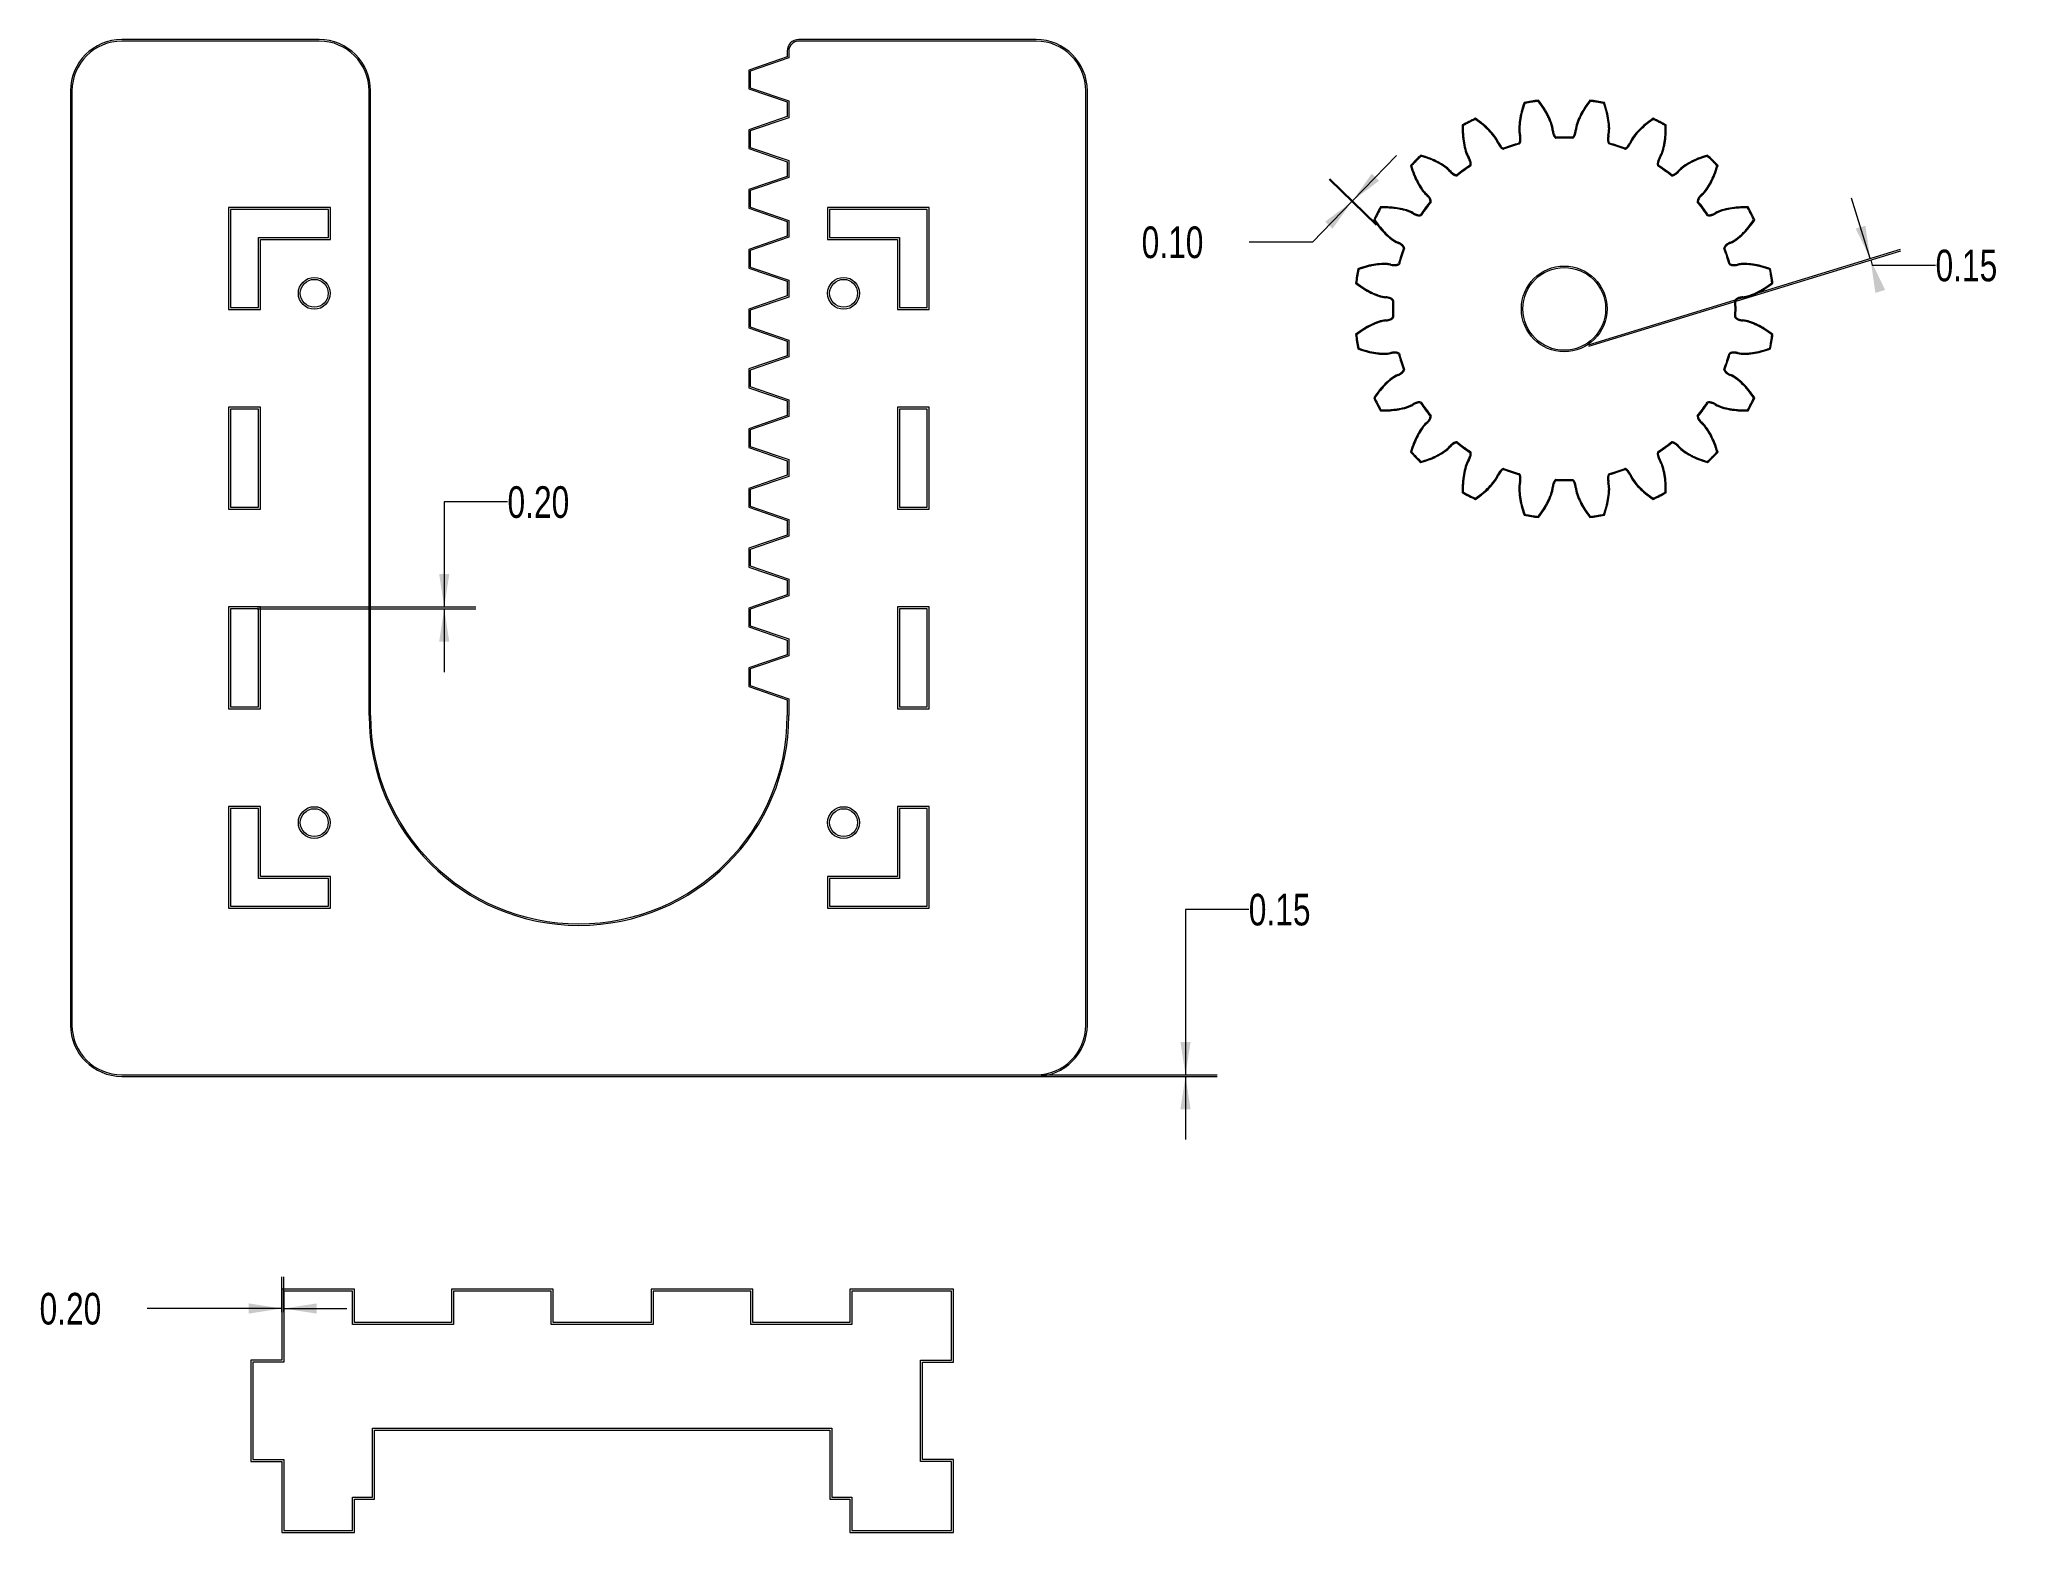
# Model space of a CAD drawing. Header units: millimetres. Extents: x 14 to 213, y 107 to 257.
import ezdxf

# ---------------------------------------------------------------- set-up
doc = ezdxf.new("R2010")
doc.units = ezdxf.units.MM
doc.linetypes.add('CENTERX2', pattern=[20.32, 12.7, -2.54, 2.54, -2.54])
doc.styles.add('SLDTEXTSTYLE0', font='TXT', dxfattribs={"width": 0.75})
doc.dimstyles.new('SLDDIMSTYLE0', dxfattribs={"dimtxt": 3.175, "dimasz": 3.302, "dimexe": 0, "dimexo": 0.0625, "dimgap": 0.79375, "dimtad": 0, "dimtih": 1, "dimtoh": 1, "dimrnd": 1e-09, "dimzin": 4, "dimdsep": 46, "dimtxsty": 'SLDTEXTSTYLE0', "dimsah": 1, "dimcen": 0.09, "dimadec": 0, "dimazin": 1, "dimtfac": 1, "dimtmove": 0, "dimatfit": 0, "dimfxl": 1, "dimfrac": 2, "dimtolj": 1, "dimtzin": 12, "dimarcsym": 0})
doc.dimstyles.new('SLDDIMSTYLE1', dxfattribs={"dimtxt": 3.175, "dimasz": 3.302, "dimexe": 0, "dimexo": 0.0625, "dimgap": 0.79375, "dimtad": 0, "dimtih": 1, "dimtoh": 1, "dimrnd": 1e-09, "dimzin": 12, "dimdsep": 46, "dimtxsty": 'SLDTEXTSTYLE0', "dimsah": 1, "dimcen": 0.09, "dimadec": 0, "dimazin": 3, "dimtfac": 1, "dimtmove": 0, "dimatfit": 0, "dimfxl": 1, "dimfrac": 2, "dimtolj": 1, "dimtzin": 12, "dimarcsym": 0})

msp = doc.modelspace()

# ---------------------------------------------------------------- blocks, each defined once
blk = doc.blocks.new('_D')
at = {"color": 7, "linetype": 'Continuous', "lineweight": 0}
for p, q in [((145.87, 240.46), (150.29, 245.02)), ((148.24, 238.01), (143.52, 242.6)), ((148.31, 238.08), (143.59, 242.67)), ((145.8, 240.38), (141.85, 236.32)), ((141.85, 236.32), (135.5, 236.32))]:
    blk.add_line(p, q, dxfattribs=at)
for points in [[(145.87, 240.46), (148.53, 242.47), (147.8, 243.18)], [(145.8, 240.38), (143.13, 238.37), (143.86, 237.66)]]:
    blk.add_solid(points, dxfattribs=at)
at = {"color": 7, "linetype": 'Continuous', "lineweight": 0, "insert": (124.71, 237.89, 0.1), "char_height": 3.175, "attachment_point": 1, "style": 'SLDTEXTSTYLE0'}
blk.add_mtext('0.10', dxfattribs=at)
blk = doc.blocks.new('_D_1')
at = {"color": 7, "linetype": 'Continuous', "lineweight": 0}
for p, q in [((197.82, 234.67), (195.96, 240.74)), ((169.55, 226.02), (200.86, 235.6)), ((169.59, 225.88), (200.9, 235.45)), ((197.87, 234.53), (198.03, 233.99)), ((198.03, 233.99), (204.38, 233.99))]:
    blk.add_line(p, q, dxfattribs=at)
for points in [[(197.82, 234.67), (197.34, 237.97), (196.37, 237.68)], [(197.87, 234.53), (198.34, 231.22), (199.32, 231.52)]]:
    blk.add_solid(points, dxfattribs=at)
at = {"color": 7, "linetype": 'Continuous', "lineweight": 0, "insert": (204.38, 235.56, 0.1), "char_height": 3.175, "attachment_point": 1, "style": 'SLDTEXTSTYLE0'}
blk.add_mtext('0.15', dxfattribs=at)
blk = doc.blocks.new('_D_2')
at = {"color": 7, "linetype": 'Continuous', "lineweight": 0}
for p, q in [((61.07, 210.24), (54.72, 210.24)), ((54.72, 210.24), (54.72, 199.71)), ((35.95, 199.71), (57.89, 199.71)), ((35.95, 199.51), (57.89, 199.51)), ((54.72, 199.51), (54.72, 193.16))]:
    blk.add_line(p, q, dxfattribs=at)
for points in [[(54.72, 199.71), (55.23, 203.01), (54.21, 203.01)], [(54.72, 199.51), (54.21, 196.21), (55.23, 196.21)]]:
    blk.add_solid(points, dxfattribs=at)
at = {"color": 7, "linetype": 'Continuous', "lineweight": 0, "insert": (61.07, 211.82, 0.1), "char_height": 3.175, "attachment_point": 1, "style": 'SLDTEXTSTYLE0'}
blk.add_mtext('0.20', dxfattribs=at)
blk = doc.blocks.new('_D_3')
at = {"color": 7, "linetype": 'Continuous', "lineweight": 0}
for p, q in [((135.46, 169.35), (129.11, 169.35)), ((129.11, 169.35), (129.11, 152.75)), ((69.51, 152.75), (132.28, 152.75)), ((69.51, 152.6), (132.28, 152.6)), ((129.11, 152.6), (129.11, 146.25))]:
    blk.add_line(p, q, dxfattribs=at)
for points in [[(129.11, 152.75), (129.62, 156.05), (128.6, 156.05)], [(129.11, 152.6), (128.6, 149.3), (129.62, 149.3)]]:
    blk.add_solid(points, dxfattribs=at)
at = {"color": 7, "linetype": 'Continuous', "lineweight": 0, "insert": (135.46, 170.92, 0.1), "char_height": 3.175, "attachment_point": 1, "style": 'SLDTEXTSTYLE0'}
blk.add_mtext('0.15', dxfattribs=at)
blk = doc.blocks.new('_D_4')
at = {"color": 7, "linetype": 'Continuous', "lineweight": 0}
for p, q in [((38.41, 128.95), (38.41, 132.48)), ((38.61, 128.95), (38.61, 132.48)), ((38.41, 129.3), (24.9, 129.3)), ((38.61, 129.3), (44.96, 129.3))]:
    blk.add_line(p, q, dxfattribs=at)
for points in [[(38.41, 129.3), (35.11, 129.81), (35.11, 128.79)], [(38.61, 129.3), (41.91, 128.79), (41.91, 129.81)]]:
    blk.add_solid(points, dxfattribs=at)
at = {"color": 7, "linetype": 'Continuous', "lineweight": 0, "insert": (14.11, 130.87, 0.1), "char_height": 3.175, "attachment_point": 1, "style": 'SLDTEXTSTYLE0'}
blk.add_mtext('0.20', dxfattribs=at)

# ---------------------------------------------------------------- dimensions: what is measured, and where the dimension line sits
at = {"color": 7, "linetype": 'Continuous', "lineweight": 0}
for base, p1, p2, angle, dimstyle, picture, middle in [((145.865, 240.457), (149.156, 237.125), (149.226, 237.197), 45.87731, 'SLDDIMSTYLE0', '_D', (141.855, 236.322)), ((197.865, 234.525), (168.332, 225.653), (168.376, 225.509), 287, 'SLDDIMSTYLE1', '_D_1', (198.03, 233.988)), ((54.717, 199.713), (34.679, 199.513), (34.679, 199.713), 90, 'SLDDIMSTYLE0', '_D_2', (54.717, 210.242)), ((129.11, 152.749), (68.237, 152.599), (68.237, 152.749), 90, 'SLDDIMSTYLE1', '_D_3', (129.11, 169.347))]:
    dim = msp.add_linear_dim(base=base, p1=p1, p2=p2, angle=angle, dimstyle=dimstyle, dxfattribs=at)
    dim.commit()
    dim.dimension.update_dxf_attribs({"geometry": picture, "text_midpoint": middle, "dimtype": 160})
dim = msp.add_linear_dim(base=(38.609, 129.301), p1=(38.409, 127.682), p2=(38.609, 127.682), dimstyle='SLDDIMSTYLE0', dxfattribs=at)
dim.commit()
dim.dimension.update_dxf_attribs({"geometry": '_D_4', "text_midpoint": (19.509, 129.301), "dimtype": 160})

# ---------------------------------------------------------------- linework, layer by layer
at = {"color": 7, "linetype": 'Continuous', "lineweight": 0}
for p, q in [((42.179, 256.644), (22.365, 256.644)), ((42.179, 256.494), (22.365, 256.494)), ((114.11, 256.644), (90.296, 256.644)), ((114.11, 256.494), (90.296, 256.494)), ((89.146, 254.915), (85.276, 253.591)), ((89.296, 254.808), (85.426, 253.484)), ((89.146, 255.494), (89.146, 254.915)), ((89.296, 255.494), (89.296, 254.808)), ((85.276, 253.591), (85.276, 251.71)), ((85.426, 253.484), (85.426, 251.817)), ((17.215, 251.494), (17.215, 157.749)), ((17.365, 251.494), (17.365, 157.749)), ((47.179, 188.808), (47.179, 251.494)), ((47.329, 188.808), (47.329, 251.494)), ((85.276, 251.71), (89.146, 250.386)), ((85.426, 251.817), (89.296, 250.494)), ((89.146, 250.386), (89.146, 248.915)), ((89.296, 250.494), (89.296, 248.808)), ((119.11, 157.749), (119.11, 251.494)), ((119.26, 157.749), (119.26, 251.494)), ((89.146, 248.915), (85.276, 247.591)), ((89.296, 248.808), (85.426, 247.484)), ((85.276, 247.591), (85.276, 245.71)), ((85.426, 247.484), (85.426, 245.817)), ((85.276, 245.71), (89.146, 244.386)), ((85.426, 245.817), (89.296, 244.494)), ((89.146, 244.386), (89.146, 242.915)), ((89.296, 244.494), (89.296, 242.808)), ((89.146, 242.915), (85.276, 241.591)), ((89.296, 242.808), (85.426, 241.484)), ((85.276, 241.591), (85.276, 239.71)), ((85.426, 241.484), (85.426, 239.817)), ((33.079, 239.78), (33.079, 229.563)), ((43.296, 239.78), (33.079, 239.78)), ((33.279, 239.58), (33.279, 229.763)), ((43.096, 239.58), (33.279, 239.58)), ((43.096, 236.78), (43.096, 239.58)), ((43.296, 236.58), (43.296, 239.78)), ((85.276, 239.71), (89.146, 238.386)), ((85.426, 239.817), (89.296, 238.494)), ((89.296, 238.494), (89.296, 236.808)), ((93.179, 239.78), (93.179, 236.58)), ((103.396, 239.78), (93.179, 239.78)), ((103.196, 239.58), (93.379, 239.58)), ((93.379, 239.58), (93.379, 236.78)), ((103.196, 229.763), (103.196, 239.58)), ((103.396, 229.563), (103.396, 239.78)), ((36.079, 229.763), (36.079, 236.78)), ((36.079, 236.78), (43.096, 236.78)), ((36.279, 236.58), (43.296, 236.58)), ((36.279, 229.563), (36.279, 236.58)), ((89.146, 236.915), (85.276, 235.591)), ((89.296, 236.808), (85.426, 235.484)), ((89.146, 238.386), (89.146, 236.915)), ((93.179, 236.58), (100.196, 236.58)), ((93.379, 236.78), (100.396, 236.78)), ((100.196, 236.58), (100.196, 229.563)), ((100.396, 236.78), (100.396, 229.763)), ((85.276, 235.591), (85.276, 233.71)), ((85.426, 235.484), (85.426, 233.817)), ((85.276, 233.71), (89.146, 232.386)), ((85.426, 233.817), (89.296, 232.494)), ((89.296, 232.494), (89.296, 230.808)), ((89.146, 230.915), (85.276, 229.591)), ((89.296, 230.808), (85.426, 229.484)), ((89.146, 232.386), (89.146, 230.915)), ((33.079, 229.563), (36.279, 229.563)), ((33.279, 229.763), (36.079, 229.763)), ((85.276, 229.591), (85.276, 227.71)), ((85.426, 229.484), (85.426, 227.817)), ((100.196, 229.563), (103.396, 229.563)), ((100.396, 229.763), (103.196, 229.763)), ((85.276, 227.71), (89.146, 226.386)), ((85.426, 227.817), (89.296, 226.494)), ((89.146, 224.915), (85.276, 223.591)), ((89.296, 224.808), (85.426, 223.484)), ((89.146, 226.386), (89.146, 224.915)), ((89.296, 226.494), (89.296, 224.808)), ((85.276, 223.591), (85.276, 221.71)), ((85.426, 223.484), (85.426, 221.817)), ((85.276, 221.71), (89.146, 220.386)), ((85.426, 221.817), (89.296, 220.494)), ((33.079, 219.746), (33.079, 209.53)), ((36.279, 219.746), (33.079, 219.746)), ((33.279, 219.546), (33.279, 209.73)), ((36.079, 219.546), (33.279, 219.546)), ((36.079, 209.73), (36.079, 219.546)), ((36.279, 209.53), (36.279, 219.746)), ((89.146, 218.915), (85.276, 217.591)), ((89.296, 218.808), (85.426, 217.484)), ((89.146, 220.386), (89.146, 218.915)), ((89.296, 220.494), (89.296, 218.808)), ((100.196, 219.746), (100.196, 209.53)), ((103.396, 219.746), (100.196, 219.746)), ((103.196, 219.546), (100.396, 219.546)), ((100.396, 219.546), (100.396, 209.73)), ((103.196, 209.73), (103.196, 219.546)), ((103.396, 209.53), (103.396, 219.746)), ((85.276, 217.591), (85.276, 215.71)), ((85.426, 217.484), (85.426, 215.817)), ((85.276, 215.71), (89.146, 214.386)), ((85.426, 215.817), (89.296, 214.494)), ((89.146, 212.915), (85.276, 211.591)), ((89.296, 212.808), (85.426, 211.484)), ((89.146, 214.386), (89.146, 212.915)), ((89.296, 214.494), (89.296, 212.808)), ((85.276, 211.591), (85.276, 209.71)), ((85.426, 211.484), (85.426, 209.817)), ((33.079, 209.53), (36.279, 209.53)), ((33.279, 209.73), (36.079, 209.73)), ((85.276, 209.71), (89.146, 208.386)), ((85.426, 209.817), (89.296, 208.494)), ((100.196, 209.53), (103.396, 209.53)), ((100.396, 209.73), (103.196, 209.73)), ((89.146, 206.915), (85.276, 205.591)), ((89.296, 206.808), (85.426, 205.484)), ((89.146, 208.386), (89.146, 206.915)), ((89.296, 208.494), (89.296, 206.808)), ((85.276, 205.591), (85.276, 203.71)), ((85.426, 205.484), (85.426, 203.817)), ((85.276, 203.71), (89.146, 202.386)), ((85.426, 203.817), (89.296, 202.494)), ((89.146, 200.915), (85.276, 199.591)), ((89.296, 200.808), (85.426, 199.484)), ((89.146, 202.386), (89.146, 200.915)), ((89.296, 202.494), (89.296, 200.808)), ((36.279, 199.713), (33.079, 199.713)), ((33.079, 199.713), (33.079, 189.496)), ((36.079, 199.513), (33.279, 199.513)), ((33.279, 199.513), (33.279, 189.696)), ((36.079, 189.696), (36.079, 199.513)), ((36.279, 189.496), (36.279, 199.713)), ((85.276, 199.591), (85.276, 197.71)), ((85.426, 199.484), (85.426, 197.817)), ((103.396, 199.713), (100.196, 199.713)), ((100.196, 199.713), (100.196, 189.496)), ((103.196, 199.513), (100.396, 199.513)), ((100.396, 199.513), (100.396, 189.696)), ((103.196, 189.696), (103.196, 199.513)), ((103.396, 189.496), (103.396, 199.713)), ((85.276, 197.71), (89.146, 196.386)), ((85.426, 197.817), (89.296, 196.494)), ((89.146, 194.915), (85.276, 193.591)), ((89.296, 194.808), (85.426, 193.484)), ((89.146, 196.386), (89.146, 194.915)), ((89.296, 196.494), (89.296, 194.808)), ((85.276, 193.591), (85.276, 191.71)), ((85.426, 193.484), (85.426, 191.817)), ((85.276, 191.71), (89.146, 190.386)), ((85.426, 191.817), (89.296, 190.494)), ((33.079, 189.496), (36.279, 189.496)), ((33.279, 189.696), (36.079, 189.696)), ((89.146, 190.386), (89.146, 188.808)), ((89.296, 190.494), (89.296, 188.808)), ((100.196, 189.496), (103.396, 189.496)), ((100.396, 189.696), (103.196, 189.696)), ((33.079, 179.68), (33.079, 169.463)), ((36.279, 179.68), (33.079, 179.68)), ((36.079, 179.48), (33.279, 179.48)), ((33.279, 179.48), (33.279, 169.663)), ((36.079, 172.463), (36.079, 179.48)), ((36.279, 172.663), (36.279, 179.68)), ((100.196, 179.68), (100.196, 172.663)), ((103.396, 179.68), (100.196, 179.68)), ((103.196, 179.48), (100.396, 179.48)), ((100.396, 179.48), (100.396, 172.463)), ((103.196, 169.663), (103.196, 179.48)), ((103.396, 169.463), (103.396, 179.68)), ((43.096, 172.463), (36.079, 172.463)), ((43.296, 172.663), (36.279, 172.663)), ((43.096, 169.663), (43.096, 172.463)), ((43.296, 169.463), (43.296, 172.663)), ((93.179, 172.663), (93.179, 169.463)), ((100.196, 172.663), (93.179, 172.663)), ((100.396, 172.463), (93.379, 172.463)), ((93.379, 172.463), (93.379, 169.663)), ((33.079, 169.463), (43.296, 169.463)), ((33.279, 169.663), (43.096, 169.663)), ((93.179, 169.463), (103.396, 169.463)), ((93.379, 169.663), (103.196, 169.663)), ((22.365, 152.749), (114.11, 152.749)), ((22.365, 152.599), (114.11, 152.599)), ((38.409, 131.232), (38.409, 124.132)), ((45.725, 131.232), (38.409, 131.232)), ((45.725, 127.882), (45.725, 131.232)), ((65.659, 131.232), (55.442, 131.232)), ((55.442, 131.232), (55.442, 127.882)), ((65.659, 127.882), (65.659, 131.232)), ((85.692, 131.232), (75.475, 131.232)), ((75.475, 131.232), (75.475, 127.882)), ((85.692, 127.882), (85.692, 131.232)), ((105.825, 131.232), (95.409, 131.232)), ((95.409, 131.232), (95.409, 127.882)), ((105.825, 123.932), (105.825, 131.232)), ((45.525, 131.032), (38.609, 131.032)), ((38.609, 131.032), (38.609, 123.932)), ((45.525, 127.682), (45.525, 131.032)), ((65.459, 131.032), (55.642, 131.032)), ((55.642, 131.032), (55.642, 127.682)), ((65.459, 127.682), (65.459, 131.032)), ((85.492, 131.032), (75.675, 131.032)), ((75.675, 131.032), (75.675, 127.682)), ((85.492, 127.682), (85.492, 131.032)), ((105.625, 131.032), (95.609, 131.032)), ((95.609, 131.032), (95.609, 127.682)), ((105.625, 124.132), (105.625, 131.032)), ((55.642, 127.682), (45.525, 127.682)), ((55.442, 127.882), (45.725, 127.882)), ((75.675, 127.682), (65.459, 127.682)), ((75.475, 127.882), (65.659, 127.882)), ((95.609, 127.682), (85.492, 127.682)), ((95.409, 127.882), (85.692, 127.882)), ((38.409, 124.132), (35.309, 124.132)), ((35.309, 124.132), (35.309, 113.932)), ((38.609, 123.932), (35.509, 123.932)), ((35.509, 123.932), (35.509, 114.132)), ((102.525, 113.932), (102.525, 124.132)), ((102.525, 124.132), (105.625, 124.132)), ((102.725, 114.132), (102.725, 123.932)), ((102.725, 123.932), (105.825, 123.932)), ((47.509, 110.382), (47.509, 117.282)), ((47.509, 117.282), (93.625, 117.282)), ((93.625, 117.282), (93.625, 110.382)), ((47.709, 110.182), (47.709, 117.082)), ((47.709, 117.082), (93.425, 117.082)), ((93.425, 117.082), (93.425, 110.182)), ((35.309, 113.932), (38.409, 113.932)), ((35.509, 114.132), (38.609, 114.132)), ((38.409, 113.932), (38.409, 106.832)), ((38.609, 114.132), (38.609, 107.032)), ((105.625, 113.932), (102.525, 113.932)), ((105.825, 114.132), (102.725, 114.132)), ((105.625, 107.032), (105.625, 113.932)), ((105.825, 106.832), (105.825, 114.132)), ((45.525, 107.032), (45.525, 110.382)), ((45.525, 110.382), (47.509, 110.382)), ((45.725, 106.832), (45.725, 110.182)), ((45.725, 110.182), (47.709, 110.182)), ((93.425, 110.182), (95.409, 110.182)), ((93.625, 110.382), (95.609, 110.382)), ((95.409, 110.182), (95.409, 106.832)), ((95.609, 110.382), (95.609, 107.032)), ((38.409, 106.832), (45.725, 106.832)), ((38.609, 107.032), (45.525, 107.032)), ((95.409, 106.832), (105.825, 106.832)), ((95.609, 107.032), (105.625, 107.032))]:
    msp.add_line(p, q, dxfattribs=at)
at = {"color": 7, "linetype": 'Continuous', "lineweight": 15}
for p, q in [((42.179, 256.494), (22.365, 256.494)), ((114.11, 256.494), (90.296, 256.494)), ((89.296, 254.808), (85.426, 253.484)), ((89.296, 255.494), (89.296, 254.808)), ((85.426, 253.484), (85.426, 251.817)), ((17.365, 251.494), (17.365, 157.749)), ((47.179, 188.808), (47.179, 251.494)), ((85.426, 251.817), (89.296, 250.494)), ((89.296, 250.494), (89.296, 248.808)), ((119.11, 157.749), (119.11, 251.494)), ((89.296, 248.808), (85.426, 247.484)), ((85.426, 247.484), (85.426, 245.817)), ((85.426, 245.817), (89.296, 244.494)), ((89.296, 244.494), (89.296, 242.808)), ((89.296, 242.808), (85.426, 241.484)), ((85.426, 241.484), (85.426, 239.817)), ((43.296, 239.78), (33.079, 239.78)), ((33.079, 239.78), (33.079, 229.563)), ((43.296, 236.58), (43.296, 239.78)), ((85.426, 239.817), (89.296, 238.494)), ((89.296, 238.494), (89.296, 236.808)), ((103.396, 239.78), (93.179, 239.78)), ((93.179, 239.78), (93.179, 236.58)), ((103.396, 229.563), (103.396, 239.78)), ((36.279, 236.58), (43.296, 236.58)), ((36.279, 229.563), (36.279, 236.58)), ((89.296, 236.808), (85.426, 235.484)), ((93.179, 236.58), (100.196, 236.58)), ((100.196, 236.58), (100.196, 229.563)), ((85.426, 235.484), (85.426, 233.817)), ((85.426, 233.817), (89.296, 232.494)), ((89.296, 232.494), (89.296, 230.808)), ((89.296, 230.808), (85.426, 229.484)), ((33.079, 229.563), (36.279, 229.563)), ((85.426, 229.484), (85.426, 227.817)), ((100.196, 229.563), (103.396, 229.563)), ((85.426, 227.817), (89.296, 226.494)), ((89.296, 224.808), (85.426, 223.484)), ((89.296, 226.494), (89.296, 224.808)), ((85.426, 223.484), (85.426, 221.817)), ((85.426, 221.817), (89.296, 220.494)), ((36.279, 219.746), (33.079, 219.746)), ((33.079, 219.746), (33.079, 209.53)), ((36.279, 209.53), (36.279, 219.746)), ((89.296, 218.808), (85.426, 217.484)), ((89.296, 220.494), (89.296, 218.808)), ((103.396, 219.746), (100.196, 219.746)), ((100.196, 219.746), (100.196, 209.53)), ((103.396, 209.53), (103.396, 219.746)), ((85.426, 217.484), (85.426, 215.817)), ((85.426, 215.817), (89.296, 214.494)), ((89.296, 212.808), (85.426, 211.484)), ((89.296, 214.494), (89.296, 212.808)), ((85.426, 211.484), (85.426, 209.817)), ((33.079, 209.53), (36.279, 209.53)), ((85.426, 209.817), (89.296, 208.494)), ((100.196, 209.53), (103.396, 209.53)), ((89.296, 206.808), (85.426, 205.484)), ((89.296, 208.494), (89.296, 206.808)), ((85.426, 205.484), (85.426, 203.817)), ((85.426, 203.817), (89.296, 202.494)), ((89.296, 200.808), (85.426, 199.484)), ((89.296, 202.494), (89.296, 200.808)), ((36.279, 199.713), (33.079, 199.713)), ((33.079, 199.713), (33.079, 189.496)), ((36.279, 189.496), (36.279, 199.713)), ((85.426, 199.484), (85.426, 197.817)), ((103.396, 199.713), (100.196, 199.713)), ((100.196, 199.713), (100.196, 189.496)), ((103.396, 189.496), (103.396, 199.713)), ((85.426, 197.817), (89.296, 196.494)), ((89.296, 194.808), (85.426, 193.484)), ((89.296, 196.494), (89.296, 194.808)), ((85.426, 193.484), (85.426, 191.817)), ((85.426, 191.817), (89.296, 190.494)), ((33.079, 189.496), (36.279, 189.496)), ((89.296, 190.494), (89.296, 188.808)), ((100.196, 189.496), (103.396, 189.496)), ((36.279, 179.68), (33.079, 179.68)), ((33.079, 179.68), (33.079, 169.463)), ((36.279, 172.663), (36.279, 179.68)), ((103.396, 179.68), (100.196, 179.68)), ((100.196, 179.68), (100.196, 172.663)), ((103.396, 169.463), (103.396, 179.68)), ((43.296, 172.663), (36.279, 172.663)), ((43.296, 169.463), (43.296, 172.663)), ((100.196, 172.663), (93.179, 172.663)), ((93.179, 172.663), (93.179, 169.463)), ((33.079, 169.463), (43.296, 169.463)), ((93.179, 169.463), (103.396, 169.463)), ((22.365, 152.749), (114.11, 152.749)), ((45.525, 131.032), (38.609, 131.032)), ((38.609, 131.032), (38.609, 123.932)), ((45.525, 127.682), (45.525, 131.032)), ((65.459, 131.032), (55.642, 131.032)), ((55.642, 131.032), (55.642, 127.682)), ((65.459, 127.682), (65.459, 131.032)), ((85.492, 131.032), (75.675, 131.032)), ((75.675, 131.032), (75.675, 127.682)), ((85.492, 127.682), (85.492, 131.032)), ((105.625, 131.032), (95.609, 131.032)), ((95.609, 131.032), (95.609, 127.682)), ((105.625, 124.132), (105.625, 131.032)), ((55.642, 127.682), (45.525, 127.682)), ((75.675, 127.682), (65.459, 127.682)), ((95.609, 127.682), (85.492, 127.682)), ((35.509, 123.932), (35.509, 114.132)), ((38.609, 123.932), (35.509, 123.932)), ((102.525, 113.932), (102.525, 124.132)), ((102.525, 124.132), (105.625, 124.132)), ((47.509, 110.382), (47.509, 117.282)), ((47.509, 117.282), (93.625, 117.282)), ((93.625, 117.282), (93.625, 110.382)), ((35.509, 114.132), (38.609, 114.132)), ((38.609, 114.132), (38.609, 107.032)), ((105.625, 113.932), (102.525, 113.932)), ((105.625, 107.032), (105.625, 113.932)), ((45.525, 107.032), (45.525, 110.382)), ((45.525, 110.382), (47.509, 110.382)), ((93.625, 110.382), (95.609, 110.382)), ((95.609, 110.382), (95.609, 107.032)), ((38.609, 107.032), (45.525, 107.032)), ((95.609, 107.032), (105.625, 107.032))]:
    msp.add_line(p, q, dxfattribs=at)
for centre, radius in [((41.679, 231.18), 1.6), ((94.796, 231.18), 1.6), ((167.119, 229.621), 4.3), ((41.679, 178.063), 1.6), ((94.796, 178.063), 1.6)]:
    msp.add_circle(centre, radius, dxfattribs=at)
at = {"color": 7, "linetype": 'Continuous', "lineweight": 0}
for centre, radius in [((41.679, 231.18), 1.6), ((41.679, 231.18), 1.4), ((94.796, 231.18), 1.6), ((94.796, 231.18), 1.4), ((167.119, 229.621), 4.3), ((167.119, 229.621), 4.15), ((41.679, 178.063), 1.6), ((41.679, 178.063), 1.4), ((94.796, 178.063), 1.6), ((94.796, 178.063), 1.4)]:
    msp.add_circle(centre, radius, dxfattribs=at)
for centre, radius, start, end in [((22.365, 251.494), 5.15, 90, 180), ((22.365, 251.494), 5, 90, 180), ((42.179, 251.494), 5.15, 0, 90), ((42.179, 251.494), 5, 0, 90), ((90.296, 255.494), 1.15, 90, 180), ((90.296, 255.494), 1, 90, 180), ((114.11, 251.494), 5.15, 0, 90), ((114.11, 251.494), 5, 0, 90), ((167.119, 229.621), 21.1, 96.9994, 101.0006), ((155.821, 243.778), 11.055, 32.72431, 37.86844), ((178.418, 243.778), 11.055, 142.13156, 147.27569), ((167.119, 229.621), 21.1, 78.9994, 83.0006), ((167.119, 229.621), 21.1, 114.9994, 119.0006), ((151.999, 239.594), 11.055, 50.72431, 55.86844), ((169.841, 247.536), 7.282, 165.27569, 178.47892), ((173.49, 246.576), 11.055, 160.13156, 165.27569), ((158.995, 245.818), 7.282, 19.52108, 32.72431), ((175.243, 245.818), 7.282, 147.27569, 160.47892), ((160.748, 246.576), 11.055, 14.72431, 19.86844), ((164.398, 247.536), 7.282, 1.52108, 14.72431), ((182.239, 239.594), 11.055, 124.13156, 129.27569), ((167.119, 229.621), 21.1, 60.9994, 65.0006), ((167.939, 247.715), 11.055, 178.13156, 183.27569), ((164.172, 247.5), 7.282, 183.27569, 196.47892), ((154.388, 242.515), 7.282, 37.52108, 50.72431), ((157.866, 245.186), 2.896, 23.16751, 37.52108), ((165.456, 247.652), 2.896, 178.47892, 192.83249), ((162.114, 246.566), 0.556, 325.76635, 355.62575), ((161.046, 246.647), 1.628, 355.62575, 12.83249), ((163.129, 247.283), 2.896, 5.16751, 19.52108), ((167.634, 247.691), 1.628, 185.16751, 202.37425), ((166.643, 247.283), 0.556, 202.37425, 232.23365), ((167.119, 225.706), 21.153, 87.78797, 92.21203), ((167.595, 247.283), 0.556, 307.76635, 337.62575), ((166.604, 247.691), 1.628, 337.62575, 354.83249), ((171.109, 247.283), 2.896, 160.47892, 174.83249), ((173.193, 246.647), 1.628, 167.16751, 184.37425), ((172.124, 246.566), 0.556, 184.37425, 214.23365), ((168.782, 247.652), 2.896, 347.16751, 1.52108), ((176.372, 245.186), 2.896, 142.47892, 156.83249), ((179.85, 242.515), 7.282, 129.27569, 142.47892), ((170.067, 247.5), 7.282, 343.52108, 356.72431), ((166.299, 247.715), 11.055, 356.72431, 1.86844), ((167.119, 229.621), 21.1, 132.9994, 137.0006), ((149.657, 234.433), 11.055, 68.72431, 73.86844), ((151.027, 237.949), 7.282, 55.52108, 68.72431), ((159.966, 246.256), 2.896, 196.47892, 210.83249), ((156.082, 243.937), 1.628, 13.62575, 30.83249), ((162.025, 246.966), 1.628, 203.16751, 220.37425), ((161.209, 246.271), 0.556, 220.37425, 250.23365), ((168.329, 225.898), 21.153, 105.78797, 110.21203), ((165.909, 225.898), 21.153, 69.78797, 74.21203), ((173.029, 246.271), 0.556, 289.76635, 319.62575), ((172.213, 246.966), 1.628, 319.62575, 336.83249), ((178.157, 243.937), 1.628, 149.16751, 166.37425), ((174.272, 246.256), 2.896, 329.16751, 343.52108), ((183.212, 237.949), 7.282, 111.27569, 124.47892), ((184.581, 234.433), 11.055, 106.13156, 111.27569), ((167.119, 229.621), 21.1, 42.9994, 47.0006), ((162.307, 247.083), 11.055, 196.13156, 201.27569), ((158.791, 245.714), 7.282, 201.27569, 214.47892), ((153.51, 241.565), 2.896, 41.16751, 55.52108), ((156.915, 244.543), 1.628, 221.16751, 238.37425), ((156.353, 243.63), 0.556, 238.37425, 268.23365), ((169.42, 226.454), 21.153, 123.78797, 128.21203), ((157.123, 244.19), 0.556, 343.76635, 13.62575), ((177.115, 244.19), 0.556, 166.37425, 196.23365), ((164.818, 226.454), 21.153, 51.78797, 56.21203), ((177.885, 243.63), 0.556, 271.76635, 301.62575), ((177.323, 244.543), 1.628, 301.62575, 318.83249), ((180.729, 241.565), 2.896, 124.47892, 138.83249), ((175.447, 245.714), 7.282, 325.52108, 338.72431), ((171.931, 247.083), 11.055, 338.72431, 343.86844), ((155.176, 243.231), 2.896, 214.47892, 228.83249), ((152.198, 239.826), 1.628, 31.62575, 48.83249), ((153.11, 240.388), 0.556, 1.76635, 31.62575), ((181.128, 240.388), 0.556, 148.37425, 178.23365), ((182.04, 239.826), 1.628, 131.16751, 148.37425), ((179.063, 243.231), 2.896, 311.16751, 325.52108), ((167.119, 229.621), 21.1, 150.9994, 155.0006), ((157.147, 244.742), 11.055, 214.13156, 219.27569), ((149.025, 228.802), 11.055, 86.72431, 91.86844), ((149.241, 232.569), 7.282, 73.52108, 86.72431), ((150.485, 236.775), 2.896, 59.16751, 73.52108), ((152.803, 240.659), 1.628, 239.16751, 256.37425), ((152.551, 239.618), 0.556, 256.37425, 286.23365), ((170.286, 227.32), 21.153, 141.78797, 146.21203), ((163.952, 227.32), 21.153, 33.78797, 38.21203), ((181.687, 239.618), 0.556, 253.76635, 283.62575), ((181.435, 240.659), 1.628, 283.62575, 300.83249), ((183.753, 236.775), 2.896, 106.47892, 120.83249), ((184.997, 232.569), 7.282, 93.27569, 106.47892), ((185.213, 228.802), 11.055, 88.13156, 93.27569), ((167.119, 229.621), 21.1, 24.9994, 29.0006), ((177.091, 244.742), 11.055, 320.72431, 325.86844), ((154.226, 242.353), 7.282, 219.27569, 232.47892), ((151.555, 238.874), 2.896, 232.47892, 246.83249), ((182.684, 238.874), 2.896, 293.16751, 307.52108), ((180.012, 242.353), 7.282, 307.52108, 320.72431), ((149.775, 234.715), 1.628, 49.62575, 66.83249), ((170.843, 228.412), 21.153, 159.78797, 164.21203), ((150.469, 235.532), 0.556, 19.76635, 49.62575), ((183.769, 235.532), 0.556, 130.37425, 160.23365), ((163.396, 228.412), 21.153, 15.78797, 20.21203), ((184.463, 234.715), 1.628, 113.16751, 130.37425), ((167.119, 229.621), 21.1, 168.9994, 173.0006), ((150.164, 223.25), 11.055, 104.72431, 109.86844), ((149.205, 226.9), 7.282, 91.52108, 104.72431), ((149.089, 231.284), 2.896, 77.16751, 91.52108), ((150.093, 235.695), 1.628, 257.16751, 274.37425), ((150.175, 234.627), 0.556, 274.37425, 304.23365), ((184.063, 234.627), 0.556, 235.76635, 265.62575), ((184.145, 235.695), 1.628, 265.62575, 282.83249), ((185.15, 231.284), 2.896, 88.47892, 102.83249), ((185.033, 226.9), 7.282, 75.27569, 88.47892), ((184.074, 223.25), 11.055, 70.13156, 75.27569), ((167.119, 229.621), 21.1, 6.9994, 11.0006), ((152.963, 240.92), 11.055, 232.13156, 237.27569), ((150.923, 237.745), 7.282, 237.27569, 250.47892), ((149.457, 233.612), 2.896, 250.47892, 264.83249), ((149.05, 229.106), 1.628, 67.62575, 84.83249), ((149.458, 230.097), 0.556, 37.76635, 67.62575), ((184.781, 230.097), 0.556, 112.37425, 142.23365), ((185.188, 229.106), 1.628, 95.16751, 112.37425), ((184.781, 233.612), 2.896, 275.16751, 289.52108), ((183.315, 237.745), 7.282, 289.52108, 302.72431), ((181.276, 240.92), 11.055, 302.72431, 307.86844), ((149.457, 225.631), 2.896, 95.16751, 109.52108), ((149.05, 230.136), 1.628, 275.16751, 292.37425), ((149.458, 229.146), 0.556, 292.37425, 322.23365), ((171.034, 229.621), 21.153, 177.78797, 182.21203), ((163.204, 229.621), 21.153, 357.78797, 2.21203), ((184.781, 229.146), 0.556, 217.76635, 247.62575), ((185.188, 230.136), 1.628, 247.62575, 264.83249), ((184.781, 225.631), 2.896, 70.47892, 84.83249), ((152.963, 218.323), 11.055, 122.72431, 127.86844), ((167.119, 229.621), 21.1, 186.9994, 191.0006), ((150.923, 221.497), 7.282, 109.52108, 122.72431), ((183.315, 221.497), 7.282, 57.27569, 70.47892), ((181.276, 218.323), 11.055, 52.13156, 57.27569), ((167.119, 229.621), 21.1, 348.9994, 353.0006), ((150.164, 235.992), 11.055, 250.13156, 255.27569), ((149.205, 232.343), 7.282, 255.27569, 268.47892), ((149.089, 227.958), 2.896, 268.47892, 282.83249), ((150.093, 223.548), 1.628, 85.62575, 102.83249), ((150.175, 224.616), 0.556, 55.76635, 85.62575), ((170.843, 230.831), 21.153, 195.78797, 200.21203), ((163.396, 230.831), 21.153, 339.78797, 344.21203), ((184.063, 224.616), 0.556, 94.37425, 124.23365), ((184.145, 223.548), 1.628, 77.16751, 94.37425), ((185.15, 227.958), 2.896, 257.16751, 271.52108), ((185.033, 232.343), 7.282, 271.52108, 284.72431), ((184.074, 235.992), 11.055, 284.72431, 289.86844), ((154.226, 216.89), 7.282, 127.52108, 140.72431), ((151.555, 220.369), 2.896, 113.16751, 127.52108), ((149.775, 224.528), 1.628, 293.16751, 310.37425), ((150.469, 223.711), 0.556, 310.37425, 340.23365), ((183.769, 223.711), 0.556, 199.76635, 229.62575), ((184.463, 224.528), 1.628, 229.62575, 246.83249), ((182.684, 220.369), 2.896, 52.47892, 66.83249), ((180.012, 216.89), 7.282, 39.27569, 52.47892), ((157.147, 214.501), 11.055, 140.72431, 145.86844), ((167.119, 229.621), 21.1, 204.9994, 209.0006), ((167.119, 229.621), 21.1, 330.9994, 335.0006), ((177.091, 214.501), 11.055, 34.13156, 39.27569), ((149.025, 230.441), 11.055, 268.13156, 273.27569), ((149.241, 226.674), 7.282, 273.27569, 286.47892), ((150.485, 222.468), 2.896, 286.47892, 300.83249), ((152.803, 218.584), 1.628, 103.62575, 120.83249), ((152.551, 219.625), 0.556, 73.76635, 103.62575), ((170.286, 231.923), 21.153, 213.78797, 218.21203), ((152.198, 219.417), 1.628, 311.16751, 328.37425), ((153.11, 218.855), 0.556, 328.37425, 358.23365), ((163.952, 231.923), 21.153, 321.78797, 326.21203), ((181.128, 218.855), 0.556, 181.76635, 211.62575), ((182.04, 219.417), 1.628, 211.62575, 228.83249), ((181.687, 219.625), 0.556, 76.37425, 106.23365), ((181.435, 218.584), 1.628, 59.16751, 76.37425), ((183.753, 222.468), 2.896, 239.16751, 253.52108), ((184.997, 226.674), 7.282, 253.52108, 266.72431), ((185.213, 230.441), 11.055, 266.72431, 271.86844), ((158.791, 213.529), 7.282, 145.52108, 158.72431), ((155.176, 216.012), 2.896, 131.16751, 145.52108), ((179.063, 216.012), 2.896, 34.47892, 48.83249), ((175.447, 213.529), 7.282, 21.27569, 34.47892), ((162.307, 212.16), 11.055, 158.72431, 163.86844), ((167.119, 229.621), 21.1, 222.9994, 227.0006), ((151.027, 221.294), 7.282, 291.27569, 304.47892), ((153.51, 217.678), 2.896, 304.47892, 318.83249), ((156.915, 214.7), 1.628, 121.62575, 138.83249), ((156.353, 215.613), 0.556, 91.76635, 121.62575), ((169.42, 232.789), 21.153, 231.78797, 236.21203), ((156.082, 215.306), 1.628, 329.16751, 346.37425), ((157.123, 215.053), 0.556, 346.37425, 16.23365), ((177.115, 215.053), 0.556, 163.76635, 193.62575), ((178.157, 215.306), 1.628, 193.62575, 210.83249), ((164.818, 232.789), 21.153, 303.78797, 308.21203), ((177.885, 215.613), 0.556, 58.37425, 88.23365), ((177.323, 214.7), 1.628, 41.16751, 58.37425), ((180.729, 217.678), 2.896, 221.16751, 235.52108), ((183.212, 221.294), 7.282, 235.52108, 248.72431), ((167.119, 229.621), 21.1, 312.9994, 317.0006), ((171.931, 212.16), 11.055, 16.13156, 21.27569), ((149.657, 224.81), 11.055, 286.13156, 291.27569), ((164.172, 211.743), 7.282, 163.52108, 176.72431), ((159.966, 212.987), 2.896, 149.16751, 163.52108), ((157.866, 214.057), 2.896, 322.47892, 336.83249), ((162.025, 212.277), 1.628, 139.62575, 156.83249), ((161.209, 212.971), 0.556, 109.76635, 139.62575), ((168.329, 233.345), 21.153, 249.78797, 254.21203), ((162.114, 212.677), 0.556, 4.37425, 34.23365), ((161.046, 212.596), 1.628, 347.16751, 4.37425), ((173.193, 212.596), 1.628, 175.62575, 192.83249), ((172.124, 212.677), 0.556, 145.76635, 175.62575), ((165.909, 233.345), 21.153, 285.78797, 290.21203), ((173.029, 212.971), 0.556, 40.37425, 70.23365), ((172.213, 212.277), 1.628, 23.16751, 40.37425), ((176.372, 214.057), 2.896, 203.16751, 217.52108), ((174.272, 212.987), 2.896, 16.47892, 30.83249), ((170.067, 211.743), 7.282, 3.27569, 16.47892), ((184.581, 224.81), 11.055, 248.72431, 253.86844), ((167.939, 211.528), 11.055, 176.72431, 181.86844), ((167.119, 229.621), 21.1, 240.9994, 245.0006), ((151.999, 219.649), 11.055, 304.13156, 309.27569), ((154.388, 216.728), 7.282, 309.27569, 322.47892), ((165.456, 211.591), 2.896, 167.16751, 181.52108), ((169.841, 211.707), 7.282, 181.52108, 194.72431), ((158.995, 213.425), 7.282, 327.27569, 340.47892), ((163.129, 211.96), 2.896, 340.47892, 354.83249), ((167.634, 211.552), 1.628, 157.62575, 174.83249), ((166.643, 211.96), 0.556, 127.76635, 157.62575), ((167.119, 233.536), 21.153, 267.78797, 272.21203), ((167.595, 211.96), 0.556, 22.37425, 52.23365), ((166.604, 211.552), 1.628, 5.16751, 22.37425), ((171.109, 211.96), 2.896, 185.16751, 199.52108), ((175.243, 213.425), 7.282, 199.52108, 212.72431), ((164.398, 211.707), 7.282, 345.27569, 358.47892), ((168.782, 211.591), 2.896, 358.47892, 12.83249), ((179.85, 216.728), 7.282, 217.52108, 230.72431), ((182.239, 219.649), 11.055, 230.72431, 235.86844), ((167.119, 229.621), 21.1, 294.9994, 299.0006), ((166.299, 211.528), 11.055, 358.13156, 3.27569), ((173.49, 212.666), 11.055, 194.72431, 199.86844), ((167.119, 229.621), 21.1, 258.9994, 263.0006), ((155.821, 215.465), 11.055, 322.13156, 327.27569), ((178.418, 215.465), 11.055, 212.72431, 217.86844), ((167.119, 229.621), 21.1, 276.9994, 281.0006), ((160.748, 212.666), 11.055, 340.13156, 345.27569), ((68.237, 188.808), 21.058, 180, 0), ((68.237, 188.808), 20.908, 180, 0), ((22.365, 157.749), 5.15, 180, 270), ((22.365, 157.749), 5, 180, 270), ((114.11, 157.749), 5, 270, 0), ((114.11, 157.749), 5.15, 270, 0)]:
    msp.add_arc(centre, radius, start, end, dxfattribs=at)
at = {"color": 7, "linetype": 'Continuous', "lineweight": 15}
for centre, radius, start, end in [((22.365, 251.494), 5, 90, 180), ((42.179, 251.494), 5, 0, 90), ((90.296, 255.494), 1, 90, 180), ((114.11, 251.494), 5, 0, 90), ((167.119, 229.621), 21, 97.15452, 100.84548), ((155.821, 243.778), 10.955, 32.72431, 37.57174), ((178.418, 243.778), 10.955, 142.42826, 147.27569), ((167.119, 229.621), 21, 79.15452, 82.84548), ((167.119, 229.621), 21, 115.15452, 118.84548), ((151.999, 239.594), 10.955, 50.72431, 55.57174), ((169.841, 247.536), 7.182, 165.27569, 178.47892), ((173.49, 246.576), 10.955, 160.42826, 165.27569), ((158.995, 245.818), 7.182, 19.52108, 32.72431), ((175.243, 245.818), 7.182, 147.27569, 160.47892), ((160.748, 246.576), 10.955, 14.72431, 19.57174), ((164.398, 247.536), 7.182, 1.52108, 14.72431), ((182.239, 239.594), 10.955, 124.42826, 129.27569), ((167.119, 229.621), 21, 61.15452, 64.84548), ((167.939, 247.715), 10.955, 178.42826, 183.27569), ((164.172, 247.5), 7.182, 183.27569, 196.47892), ((154.388, 242.515), 7.182, 37.52108, 50.72431), ((157.866, 245.186), 2.796, 23.16751, 37.52108), ((162.114, 246.566), 0.656, 322.47096, 355.62575), ((165.456, 247.652), 2.796, 178.47892, 192.83249), ((161.046, 246.647), 1.728, 355.62575, 12.83249), ((163.129, 247.283), 2.796, 5.16751, 19.52108), ((167.634, 247.691), 1.728, 185.16751, 202.37425), ((166.643, 247.283), 0.656, 202.37425, 235.52904), ((167.119, 225.706), 21.053, 87.69366, 92.30634), ((167.595, 247.283), 0.656, 304.47096, 337.62575), ((166.604, 247.691), 1.728, 337.62575, 354.83249), ((171.109, 247.283), 2.796, 160.47892, 174.83249), ((173.193, 246.647), 1.728, 167.16751, 184.37425), ((172.124, 246.566), 0.656, 184.37425, 217.52904), ((168.782, 247.652), 2.796, 347.16751, 1.52108), ((176.372, 245.186), 2.796, 142.47892, 156.83249), ((179.85, 242.515), 7.182, 129.27569, 142.47892), ((170.067, 247.5), 7.182, 343.52108, 356.72431), ((166.299, 247.715), 10.955, 356.72431, 1.57174), ((167.119, 229.621), 21, 133.15452, 136.84548), ((149.657, 234.433), 10.955, 68.72431, 73.57174), ((151.027, 237.949), 7.182, 55.52108, 68.72431), ((159.966, 246.256), 2.796, 196.47892, 210.83249), ((156.082, 243.937), 1.728, 13.62575, 30.83249), ((162.025, 246.966), 1.728, 203.16751, 220.37425), ((161.209, 246.271), 0.656, 220.37425, 253.52904), ((168.329, 225.898), 21.053, 105.69366, 110.30634), ((165.909, 225.898), 21.053, 69.69366, 74.30634), ((173.029, 246.271), 0.656, 286.47096, 319.62575), ((172.213, 246.966), 1.728, 319.62575, 336.83249), ((178.157, 243.937), 1.728, 149.16751, 166.37425), ((174.272, 246.256), 2.796, 329.16751, 343.52108), ((183.212, 237.949), 7.182, 111.27569, 124.47892), ((184.581, 234.433), 10.955, 106.42826, 111.27569), ((167.119, 229.621), 21, 43.15452, 46.84548), ((162.307, 247.083), 10.955, 196.42826, 201.27569), ((158.791, 245.714), 7.182, 201.27569, 214.47892), ((153.51, 241.565), 2.796, 41.16751, 55.52108), ((156.915, 244.543), 1.728, 221.16751, 238.37425), ((156.353, 243.63), 0.656, 238.37425, 271.52904), ((169.42, 226.454), 21.053, 123.69366, 128.30634), ((157.123, 244.19), 0.656, 340.47096, 13.62575), ((177.115, 244.19), 0.656, 166.37425, 199.52904), ((164.818, 226.454), 21.053, 51.69366, 56.30634), ((177.885, 243.63), 0.656, 268.47096, 301.62575), ((177.323, 244.543), 1.728, 301.62575, 318.83249), ((180.729, 241.565), 2.796, 124.47892, 138.83249), ((175.447, 245.714), 7.182, 325.52108, 338.72431), ((171.931, 247.083), 10.955, 338.72431, 343.57174), ((155.176, 243.231), 2.796, 214.47892, 228.83249), ((152.198, 239.826), 1.728, 31.62575, 48.83249), ((153.11, 240.388), 0.656, 358.47096, 31.62575), ((181.128, 240.388), 0.656, 148.37425, 181.52904), ((182.04, 239.826), 1.728, 131.16751, 148.37425), ((179.063, 243.231), 2.796, 311.16751, 325.52108), ((167.119, 229.621), 21, 151.15452, 154.84548), ((157.147, 244.742), 10.955, 214.42826, 219.27569), ((149.025, 228.802), 10.955, 86.72431, 91.57174), ((149.241, 232.569), 7.182, 73.52108, 86.72431), ((150.485, 236.775), 2.796, 59.16751, 73.52108), ((152.803, 240.659), 1.728, 239.16751, 256.37425), ((152.551, 239.618), 0.656, 256.37425, 289.52904), ((170.286, 227.32), 21.053, 141.69366, 146.30634), ((163.952, 227.32), 21.053, 33.69366, 38.30634), ((181.687, 239.618), 0.656, 250.47096, 283.62575), ((181.435, 240.659), 1.728, 283.62575, 300.83249), ((183.753, 236.775), 2.796, 106.47892, 120.83249), ((184.997, 232.569), 7.182, 93.27569, 106.47892), ((185.213, 228.802), 10.955, 88.42826, 93.27569), ((167.119, 229.621), 21, 25.15452, 28.84548), ((177.091, 244.742), 10.955, 320.72431, 325.57174), ((154.226, 242.353), 7.182, 219.27569, 232.47892), ((151.555, 238.874), 2.796, 232.47892, 246.83249), ((182.684, 238.874), 2.796, 293.16751, 307.52108), ((180.012, 242.353), 7.182, 307.52108, 320.72431), ((149.775, 234.715), 1.728, 49.62575, 66.83249), ((170.843, 228.412), 21.053, 159.69366, 164.30634), ((150.469, 235.532), 0.656, 16.47096, 49.62575), ((183.769, 235.532), 0.656, 130.37425, 163.52904), ((163.396, 228.412), 21.053, 15.69366, 20.30634), ((184.463, 234.715), 1.728, 113.16751, 130.37425), ((167.119, 229.621), 21, 169.15452, 172.84548), ((150.164, 223.25), 10.955, 104.72431, 109.57174), ((149.205, 226.9), 7.182, 91.52108, 104.72431), ((149.089, 231.284), 2.796, 77.16751, 91.52108), ((150.093, 235.695), 1.728, 257.16751, 274.37425), ((150.175, 234.627), 0.656, 274.37425, 307.52904), ((184.063, 234.627), 0.656, 232.47096, 265.62575), ((184.145, 235.695), 1.728, 265.62575, 282.83249), ((185.15, 231.284), 2.796, 88.47892, 102.83249), ((185.033, 226.9), 7.182, 75.27569, 88.47892), ((184.074, 223.25), 10.955, 70.42826, 75.27569), ((167.119, 229.621), 21, 7.15452, 10.84548), ((152.963, 240.92), 10.955, 232.42826, 237.27569), ((150.923, 237.745), 7.182, 237.27569, 250.47892), ((149.457, 233.612), 2.796, 250.47892, 264.83249), ((149.05, 229.106), 1.728, 67.62575, 84.83249), ((149.458, 230.097), 0.656, 34.47096, 67.62575), ((184.781, 230.097), 0.656, 112.37425, 145.52904), ((185.188, 229.106), 1.728, 95.16751, 112.37425), ((184.781, 233.612), 2.796, 275.16751, 289.52108), ((183.315, 237.745), 7.182, 289.52108, 302.72431), ((181.276, 240.92), 10.955, 302.72431, 307.57174), ((149.05, 230.136), 1.728, 275.16751, 292.37425), ((149.458, 229.146), 0.656, 292.37425, 325.52904), ((171.034, 229.621), 21.053, 177.69366, 182.30634), ((163.204, 229.621), 21.053, 357.69366, 2.30634), ((184.781, 229.146), 0.656, 214.47096, 247.62575), ((185.188, 230.136), 1.728, 247.62575, 264.83249), ((152.963, 218.323), 10.955, 122.72431, 127.57174), ((167.119, 229.621), 21, 187.15452, 190.84548), ((150.923, 221.497), 7.182, 109.52108, 122.72431), ((149.457, 225.631), 2.796, 95.16751, 109.52108), ((184.781, 225.631), 2.796, 70.47892, 84.83249), ((183.315, 221.497), 7.182, 57.27569, 70.47892), ((181.276, 218.323), 10.955, 52.42826, 57.27569), ((167.119, 229.621), 21, 349.15452, 352.84548), ((150.164, 235.992), 10.955, 250.42826, 255.27569), ((149.205, 232.343), 7.182, 255.27569, 268.47892), ((149.089, 227.958), 2.796, 268.47892, 282.83249), ((150.093, 223.548), 1.728, 85.62575, 102.83249), ((150.175, 224.616), 0.656, 52.47096, 85.62575), ((170.843, 230.831), 21.053, 195.69366, 200.30634), ((163.396, 230.831), 21.053, 339.69366, 344.30634), ((184.063, 224.616), 0.656, 94.37425, 127.52904), ((184.145, 223.548), 1.728, 77.16751, 94.37425), ((185.15, 227.958), 2.796, 257.16751, 271.52108), ((185.033, 232.343), 7.182, 271.52108, 284.72431), ((184.074, 235.992), 10.955, 284.72431, 289.57174), ((154.226, 216.89), 7.182, 127.52108, 140.72431), ((151.555, 220.369), 2.796, 113.16751, 127.52108), ((149.775, 224.528), 1.728, 293.16751, 310.37425), ((150.469, 223.711), 0.656, 310.37425, 343.52904), ((183.769, 223.711), 0.656, 196.47096, 229.62575), ((184.463, 224.528), 1.728, 229.62575, 246.83249), ((182.684, 220.369), 2.796, 52.47892, 66.83249), ((180.012, 216.89), 7.182, 39.27569, 52.47892), ((157.147, 214.501), 10.955, 140.72431, 145.57174), ((167.119, 229.621), 21, 205.15452, 208.84548), ((167.119, 229.621), 21, 331.15452, 334.84548), ((177.091, 214.501), 10.955, 34.42826, 39.27569), ((149.025, 230.441), 10.955, 268.42826, 273.27569), ((149.241, 226.674), 7.182, 273.27569, 286.47892), ((150.485, 222.468), 2.796, 286.47892, 300.83249), ((152.803, 218.584), 1.728, 103.62575, 120.83249), ((152.551, 219.625), 0.656, 70.47096, 103.62575), ((170.286, 231.923), 21.053, 213.69366, 218.30634), ((153.11, 218.855), 0.656, 328.37425, 1.52904), ((163.952, 231.923), 21.053, 321.69366, 326.30634), ((181.128, 218.855), 0.656, 178.47096, 211.62575), ((181.687, 219.625), 0.656, 76.37425, 109.52904), ((181.435, 218.584), 1.728, 59.16751, 76.37425), ((183.753, 222.468), 2.796, 239.16751, 253.52108), ((184.997, 226.674), 7.182, 253.52108, 266.72431), ((185.213, 230.441), 10.955, 266.72431, 271.57174), ((158.791, 213.529), 7.182, 145.52108, 158.72431), ((155.176, 216.012), 2.796, 131.16751, 145.52108), ((152.198, 219.417), 1.728, 311.16751, 328.37425), ((182.04, 219.417), 1.728, 211.62575, 228.83249), ((179.063, 216.012), 2.796, 34.47892, 48.83249), ((175.447, 213.529), 7.182, 21.27569, 34.47892), ((162.307, 212.16), 10.955, 158.72431, 163.57174), ((167.119, 229.621), 21, 223.15452, 226.84548), ((149.657, 224.81), 10.955, 286.42826, 291.27569), ((151.027, 221.294), 7.182, 291.27569, 304.47892), ((153.51, 217.678), 2.796, 304.47892, 318.83249), ((156.915, 214.7), 1.728, 121.62575, 138.83249), ((156.353, 215.613), 0.656, 88.47096, 121.62575), ((169.42, 232.789), 21.053, 231.69366, 236.30634), ((156.082, 215.306), 1.728, 329.16751, 346.37425), ((157.123, 215.053), 0.656, 346.37425, 19.52904), ((177.115, 215.053), 0.656, 160.47096, 193.62575), ((178.157, 215.306), 1.728, 193.62575, 210.83249), ((164.818, 232.789), 21.053, 303.69366, 308.30634), ((177.885, 215.613), 0.656, 58.37425, 91.52904), ((177.323, 214.7), 1.728, 41.16751, 58.37425), ((180.729, 217.678), 2.796, 221.16751, 235.52108), ((183.212, 221.294), 7.182, 235.52108, 248.72431), ((184.581, 224.81), 10.955, 248.72431, 253.57174), ((167.119, 229.621), 21, 313.15452, 316.84548), ((171.931, 212.16), 10.955, 16.42826, 21.27569), ((164.172, 211.743), 7.182, 163.52108, 176.72431), ((159.966, 212.987), 2.796, 149.16751, 163.52108), ((157.866, 214.057), 2.796, 322.47892, 336.83249), ((162.025, 212.277), 1.728, 139.62575, 156.83249), ((161.209, 212.971), 0.656, 106.47096, 139.62575), ((168.329, 233.345), 21.053, 249.69366, 254.30634), ((162.114, 212.677), 0.656, 4.37425, 37.52904), ((161.046, 212.596), 1.728, 347.16751, 4.37425), ((173.193, 212.596), 1.728, 175.62575, 192.83249), ((172.124, 212.677), 0.656, 142.47096, 175.62575), ((165.909, 233.345), 21.053, 285.69366, 290.30634), ((173.029, 212.971), 0.656, 40.37425, 73.52904), ((172.213, 212.277), 1.728, 23.16751, 40.37425), ((176.372, 214.057), 2.796, 203.16751, 217.52108), ((174.272, 212.987), 2.796, 16.47892, 30.83249), ((170.067, 211.743), 7.182, 3.27569, 16.47892), ((167.939, 211.528), 10.955, 176.72431, 181.57174), ((167.119, 229.621), 21, 241.15452, 244.84548), ((151.999, 219.649), 10.955, 304.42826, 309.27569), ((154.388, 216.728), 7.182, 309.27569, 322.47892), ((165.456, 211.591), 2.796, 167.16751, 181.52108), ((169.841, 211.707), 7.182, 181.52108, 194.72431), ((158.995, 213.425), 7.182, 327.27569, 340.47892), ((163.129, 211.96), 2.796, 340.47892, 354.83249), ((167.634, 211.552), 1.728, 157.62575, 174.83249), ((166.643, 211.96), 0.656, 124.47096, 157.62575), ((167.119, 233.536), 21.053, 267.69366, 272.30634), ((167.595, 211.96), 0.656, 22.37425, 55.52904), ((166.604, 211.552), 1.728, 5.16751, 22.37425), ((171.109, 211.96), 2.796, 185.16751, 199.52108), ((175.243, 213.425), 7.182, 199.52108, 212.72431), ((164.398, 211.707), 7.182, 345.27569, 358.47892), ((168.782, 211.591), 2.796, 358.47892, 12.83249), ((179.85, 216.728), 7.182, 217.52108, 230.72431), ((182.239, 219.649), 10.955, 230.72431, 235.57174), ((167.119, 229.621), 21, 295.15452, 298.84548), ((166.299, 211.528), 10.955, 358.42826, 3.27569), ((173.49, 212.666), 10.955, 194.72431, 199.57174), ((167.119, 229.621), 21, 259.15452, 262.84548), ((155.821, 215.465), 10.955, 322.42826, 327.27569), ((178.418, 215.465), 10.955, 212.72431, 217.57174), ((167.119, 229.621), 21, 277.15452, 280.84548), ((160.748, 212.666), 10.955, 340.42826, 345.27569), ((68.237, 188.808), 21.058, 180, 0), ((22.365, 157.749), 5, 180, 270), ((114.11, 157.749), 5, 270, 0)]:
    msp.add_arc(centre, radius, start, end, dxfattribs=at)
at = {"color": 7, "linetype": 'CENTERX2', "lineweight": 0}
for centre, radius, start, end in [((167.119, 229.621), 21, 97.15452, 100.84548), ((155.821, 243.778), 10.955, 32.72431, 37.57174), ((178.418, 243.778), 10.955, 142.42826, 147.27569), ((167.119, 229.621), 21, 79.15452, 82.84548), ((167.119, 229.621), 21, 115.15452, 118.84548), ((151.999, 239.594), 10.955, 50.72431, 55.57174), ((169.841, 247.536), 7.182, 165.27569, 178.47892), ((173.49, 246.576), 10.955, 160.42826, 165.27569), ((158.995, 245.818), 7.182, 19.52108, 32.72431), ((175.243, 245.818), 7.182, 147.27569, 160.47892), ((160.748, 246.576), 10.955, 14.72431, 19.57174), ((164.398, 247.536), 7.182, 1.52108, 14.72431), ((182.239, 239.594), 10.955, 124.42826, 129.27569), ((167.119, 229.621), 21, 61.15452, 64.84548), ((167.939, 247.715), 10.955, 178.42826, 183.27569), ((164.172, 247.5), 7.182, 183.27569, 196.47892), ((154.388, 242.515), 7.182, 37.52108, 50.72431), ((157.866, 245.186), 2.796, 23.16751, 37.52108), ((162.114, 246.566), 0.656, 322.47096, 355.62575), ((165.456, 247.652), 2.796, 178.47892, 192.83249), ((161.046, 246.647), 1.728, 355.62575, 12.83249), ((163.129, 247.283), 2.796, 5.16751, 19.52108), ((167.634, 247.691), 1.728, 185.16751, 202.37425), ((166.643, 247.283), 0.656, 202.37425, 235.52904), ((167.119, 225.706), 21.053, 87.69366, 92.30634), ((167.595, 247.283), 0.656, 304.47096, 337.62575), ((166.604, 247.691), 1.728, 337.62575, 354.83249), ((171.109, 247.283), 2.796, 160.47892, 174.83249), ((173.193, 246.647), 1.728, 167.16751, 184.37425), ((172.124, 246.566), 0.656, 184.37425, 217.52904), ((168.782, 247.652), 2.796, 347.16751, 1.52108), ((176.372, 245.186), 2.796, 142.47892, 156.83249), ((179.85, 242.515), 7.182, 129.27569, 142.47892), ((170.067, 247.5), 7.182, 343.52108, 356.72431), ((166.299, 247.715), 10.955, 356.72431, 1.57174), ((167.119, 229.621), 21, 133.15452, 136.84548), ((149.657, 234.433), 10.955, 68.72431, 73.57174), ((151.027, 237.949), 7.182, 55.52108, 68.72431), ((159.966, 246.256), 2.796, 196.47892, 210.83249), ((156.082, 243.937), 1.728, 13.62575, 30.83249), ((162.025, 246.966), 1.728, 203.16751, 220.37425), ((161.209, 246.271), 0.656, 220.37425, 253.52904), ((168.329, 225.898), 21.053, 105.69366, 110.30634), ((165.909, 225.898), 21.053, 69.69366, 74.30634), ((173.029, 246.271), 0.656, 286.47096, 319.62575), ((172.213, 246.966), 1.728, 319.62575, 336.83249), ((178.157, 243.937), 1.728, 149.16751, 166.37425), ((174.272, 246.256), 2.796, 329.16751, 343.52108), ((183.212, 237.949), 7.182, 111.27569, 124.47892), ((184.581, 234.433), 10.955, 106.42826, 111.27569), ((167.119, 229.621), 21, 43.15452, 46.84548), ((162.307, 247.083), 10.955, 196.42826, 201.27569), ((158.791, 245.714), 7.182, 201.27569, 214.47892), ((153.51, 241.565), 2.796, 41.16751, 55.52108), ((156.915, 244.543), 1.728, 221.16751, 238.37425), ((156.353, 243.63), 0.656, 238.37425, 271.52904), ((169.42, 226.454), 21.053, 123.69366, 128.30634), ((157.123, 244.19), 0.656, 340.47096, 13.62575), ((177.115, 244.19), 0.656, 166.37425, 199.52904), ((164.818, 226.454), 21.053, 51.69366, 56.30634), ((177.885, 243.63), 0.656, 268.47096, 301.62575), ((177.323, 244.543), 1.728, 301.62575, 318.83249), ((180.729, 241.565), 2.796, 124.47892, 138.83249), ((175.447, 245.714), 7.182, 325.52108, 338.72431), ((171.931, 247.083), 10.955, 338.72431, 343.57174), ((155.176, 243.231), 2.796, 214.47892, 228.83249), ((152.198, 239.826), 1.728, 31.62575, 48.83249), ((153.11, 240.388), 0.656, 358.47096, 31.62575), ((181.128, 240.388), 0.656, 148.37425, 181.52904), ((182.04, 239.826), 1.728, 131.16751, 148.37425), ((179.063, 243.231), 2.796, 311.16751, 325.52108), ((167.119, 229.621), 21, 151.15452, 154.84548), ((157.147, 244.742), 10.955, 214.42826, 219.27569), ((149.025, 228.802), 10.955, 86.72431, 91.57174), ((149.241, 232.569), 7.182, 73.52108, 86.72431), ((150.485, 236.775), 2.796, 59.16751, 73.52108), ((152.803, 240.659), 1.728, 239.16751, 256.37425), ((152.551, 239.618), 0.656, 256.37425, 289.52904), ((170.286, 227.32), 21.053, 141.69366, 146.30634), ((163.952, 227.32), 21.053, 33.69366, 38.30634), ((181.687, 239.618), 0.656, 250.47096, 283.62575), ((181.435, 240.659), 1.728, 283.62575, 300.83249), ((183.753, 236.775), 2.796, 106.47892, 120.83249), ((184.997, 232.569), 7.182, 93.27569, 106.47892), ((185.213, 228.802), 10.955, 88.42826, 93.27569), ((167.119, 229.621), 21, 25.15452, 28.84548), ((177.091, 244.742), 10.955, 320.72431, 325.57174), ((154.226, 242.353), 7.182, 219.27569, 232.47892), ((151.555, 238.874), 2.796, 232.47892, 246.83249), ((182.684, 238.874), 2.796, 293.16751, 307.52108), ((180.012, 242.353), 7.182, 307.52108, 320.72431), ((149.775, 234.715), 1.728, 49.62575, 66.83249), ((170.843, 228.412), 21.053, 159.69366, 164.30634), ((150.469, 235.532), 0.656, 16.47096, 49.62575), ((183.769, 235.532), 0.656, 130.37425, 163.52904), ((163.396, 228.412), 21.053, 15.69366, 20.30634), ((184.463, 234.715), 1.728, 113.16751, 130.37425), ((167.119, 229.621), 21, 169.15452, 172.84548), ((150.164, 223.25), 10.955, 104.72431, 109.57174), ((149.205, 226.9), 7.182, 91.52108, 104.72431), ((149.089, 231.284), 2.796, 77.16751, 91.52108), ((150.093, 235.695), 1.728, 257.16751, 274.37425), ((150.175, 234.627), 0.656, 274.37425, 307.52904), ((184.063, 234.627), 0.656, 232.47096, 265.62575), ((184.145, 235.695), 1.728, 265.62575, 282.83249), ((185.15, 231.284), 2.796, 88.47892, 102.83249), ((185.033, 226.9), 7.182, 75.27569, 88.47892), ((184.074, 223.25), 10.955, 70.42826, 75.27569), ((167.119, 229.621), 21, 7.15452, 10.84548), ((152.963, 240.92), 10.955, 232.42826, 237.27569), ((150.923, 237.745), 7.182, 237.27569, 250.47892), ((149.457, 233.612), 2.796, 250.47892, 264.83249), ((149.05, 229.106), 1.728, 67.62575, 84.83249), ((149.458, 230.097), 0.656, 34.47096, 67.62575), ((184.781, 230.097), 0.656, 112.37425, 145.52904), ((185.188, 229.106), 1.728, 95.16751, 112.37425), ((184.781, 233.612), 2.796, 275.16751, 289.52108), ((183.315, 237.745), 7.182, 289.52108, 302.72431), ((181.276, 240.92), 10.955, 302.72431, 307.57174), ((149.05, 230.136), 1.728, 275.16751, 292.37425), ((149.458, 229.146), 0.656, 292.37425, 325.52904), ((171.034, 229.621), 21.053, 177.69366, 182.30634), ((163.204, 229.621), 21.053, 357.69366, 2.30634), ((184.781, 229.146), 0.656, 214.47096, 247.62575), ((185.188, 230.136), 1.728, 247.62575, 264.83249), ((152.963, 218.323), 10.955, 122.72431, 127.57174), ((167.119, 229.621), 21, 187.15452, 190.84548), ((150.923, 221.497), 7.182, 109.52108, 122.72431), ((149.457, 225.631), 2.796, 95.16751, 109.52108), ((184.781, 225.631), 2.796, 70.47892, 84.83249), ((183.315, 221.497), 7.182, 57.27569, 70.47892), ((181.276, 218.323), 10.955, 52.42826, 57.27569), ((167.119, 229.621), 21, 349.15452, 352.84548), ((150.164, 235.992), 10.955, 250.42826, 255.27569), ((149.205, 232.343), 7.182, 255.27569, 268.47892), ((149.089, 227.958), 2.796, 268.47892, 282.83249), ((150.093, 223.548), 1.728, 85.62575, 102.83249), ((150.175, 224.616), 0.656, 52.47096, 85.62575), ((170.843, 230.831), 21.053, 195.69366, 200.30634), ((163.396, 230.831), 21.053, 339.69366, 344.30634), ((184.063, 224.616), 0.656, 94.37425, 127.52904), ((184.145, 223.548), 1.728, 77.16751, 94.37425), ((185.15, 227.958), 2.796, 257.16751, 271.52108), ((185.033, 232.343), 7.182, 271.52108, 284.72431), ((184.074, 235.992), 10.955, 284.72431, 289.57174), ((154.226, 216.89), 7.182, 127.52108, 140.72431), ((151.555, 220.369), 2.796, 113.16751, 127.52108), ((149.775, 224.528), 1.728, 293.16751, 310.37425), ((150.469, 223.711), 0.656, 310.37425, 343.52904), ((183.769, 223.711), 0.656, 196.47096, 229.62575), ((184.463, 224.528), 1.728, 229.62575, 246.83249), ((182.684, 220.369), 2.796, 52.47892, 66.83249), ((180.012, 216.89), 7.182, 39.27569, 52.47892), ((157.147, 214.501), 10.955, 140.72431, 145.57174), ((167.119, 229.621), 21, 205.15452, 208.84548), ((167.119, 229.621), 21, 331.15452, 334.84548), ((177.091, 214.501), 10.955, 34.42826, 39.27569), ((149.025, 230.441), 10.955, 268.42826, 273.27569), ((149.241, 226.674), 7.182, 273.27569, 286.47892), ((150.485, 222.468), 2.796, 286.47892, 300.83249), ((152.803, 218.584), 1.728, 103.62575, 120.83249), ((152.551, 219.625), 0.656, 70.47096, 103.62575), ((170.286, 231.923), 21.053, 213.69366, 218.30634), ((153.11, 218.855), 0.656, 328.37425, 1.52904), ((163.952, 231.923), 21.053, 321.69366, 326.30634), ((181.128, 218.855), 0.656, 178.47096, 211.62575), ((181.687, 219.625), 0.656, 76.37425, 109.52904), ((181.435, 218.584), 1.728, 59.16751, 76.37425), ((183.753, 222.468), 2.796, 239.16751, 253.52108), ((184.997, 226.674), 7.182, 253.52108, 266.72431), ((185.213, 230.441), 10.955, 266.72431, 271.57174), ((158.791, 213.529), 7.182, 145.52108, 158.72431), ((155.176, 216.012), 2.796, 131.16751, 145.52108), ((152.198, 219.417), 1.728, 311.16751, 328.37425), ((182.04, 219.417), 1.728, 211.62575, 228.83249), ((179.063, 216.012), 2.796, 34.47892, 48.83249), ((175.447, 213.529), 7.182, 21.27569, 34.47892), ((162.307, 212.16), 10.955, 158.72431, 163.57174), ((167.119, 229.621), 21, 223.15452, 226.84548), ((149.657, 224.81), 10.955, 286.42826, 291.27569), ((151.027, 221.294), 7.182, 291.27569, 304.47892), ((153.51, 217.678), 2.796, 304.47892, 318.83249), ((156.915, 214.7), 1.728, 121.62575, 138.83249), ((156.353, 215.613), 0.656, 88.47096, 121.62575), ((169.42, 232.789), 21.053, 231.69366, 236.30634), ((156.082, 215.306), 1.728, 329.16751, 346.37425), ((157.123, 215.053), 0.656, 346.37425, 19.52904), ((177.115, 215.053), 0.656, 160.47096, 193.62575), ((178.157, 215.306), 1.728, 193.62575, 210.83249), ((164.818, 232.789), 21.053, 303.69366, 308.30634), ((177.885, 215.613), 0.656, 58.37425, 91.52904), ((177.323, 214.7), 1.728, 41.16751, 58.37425), ((180.729, 217.678), 2.796, 221.16751, 235.52108), ((183.212, 221.294), 7.182, 235.52108, 248.72431), ((184.581, 224.81), 10.955, 248.72431, 253.57174), ((167.119, 229.621), 21, 313.15452, 316.84548), ((171.931, 212.16), 10.955, 16.42826, 21.27569), ((164.172, 211.743), 7.182, 163.52108, 176.72431), ((159.966, 212.987), 2.796, 149.16751, 163.52108), ((157.866, 214.057), 2.796, 322.47892, 336.83249), ((162.025, 212.277), 1.728, 139.62575, 156.83249), ((161.209, 212.971), 0.656, 106.47096, 139.62575), ((168.329, 233.345), 21.053, 249.69366, 254.30634), ((162.114, 212.677), 0.656, 4.37425, 37.52904), ((161.046, 212.596), 1.728, 347.16751, 4.37425), ((173.193, 212.596), 1.728, 175.62575, 192.83249), ((172.124, 212.677), 0.656, 142.47096, 175.62575), ((165.909, 233.345), 21.053, 285.69366, 290.30634), ((173.029, 212.971), 0.656, 40.37425, 73.52904), ((172.213, 212.277), 1.728, 23.16751, 40.37425), ((176.372, 214.057), 2.796, 203.16751, 217.52108), ((174.272, 212.987), 2.796, 16.47892, 30.83249), ((170.067, 211.743), 7.182, 3.27569, 16.47892), ((167.939, 211.528), 10.955, 176.72431, 181.57174), ((167.119, 229.621), 21, 241.15452, 244.84548), ((151.999, 219.649), 10.955, 304.42826, 309.27569), ((154.388, 216.728), 7.182, 309.27569, 322.47892), ((165.456, 211.591), 2.796, 167.16751, 181.52108), ((169.841, 211.707), 7.182, 181.52108, 194.72431), ((158.995, 213.425), 7.182, 327.27569, 340.47892), ((163.129, 211.96), 2.796, 340.47892, 354.83249), ((167.634, 211.552), 1.728, 157.62575, 174.83249), ((166.643, 211.96), 0.656, 124.47096, 157.62575), ((167.119, 233.536), 21.053, 267.69366, 272.30634), ((167.595, 211.96), 0.656, 22.37425, 55.52904), ((166.604, 211.552), 1.728, 5.16751, 22.37425), ((171.109, 211.96), 2.796, 185.16751, 199.52108), ((175.243, 213.425), 7.182, 199.52108, 212.72431), ((164.398, 211.707), 7.182, 345.27569, 358.47892), ((168.782, 211.591), 2.796, 358.47892, 12.83249), ((179.85, 216.728), 7.182, 217.52108, 230.72431), ((182.239, 219.649), 10.955, 230.72431, 235.57174), ((167.119, 229.621), 21, 295.15452, 298.84548), ((166.299, 211.528), 10.955, 358.42826, 3.27569), ((173.49, 212.666), 10.955, 194.72431, 199.57174), ((167.119, 229.621), 21, 259.15452, 262.84548), ((155.821, 215.465), 10.955, 322.42826, 327.27569), ((178.418, 215.465), 10.955, 212.72431, 217.57174), ((167.119, 229.621), 21, 277.15452, 280.84548), ((160.748, 212.666), 10.955, 340.42826, 345.27569)]:
    msp.add_arc(centre, radius, start, end, dxfattribs=at)

msp.set_redraw_order([(e.dxf.handle, doc.entitydb.next_handle()) for e in msp.query("TEXT MTEXT ATTDEF DIMENSION ARC_DIMENSION")])  # texts and dimensions are drawn at this point

doc.saveas('drawing.dxf')
